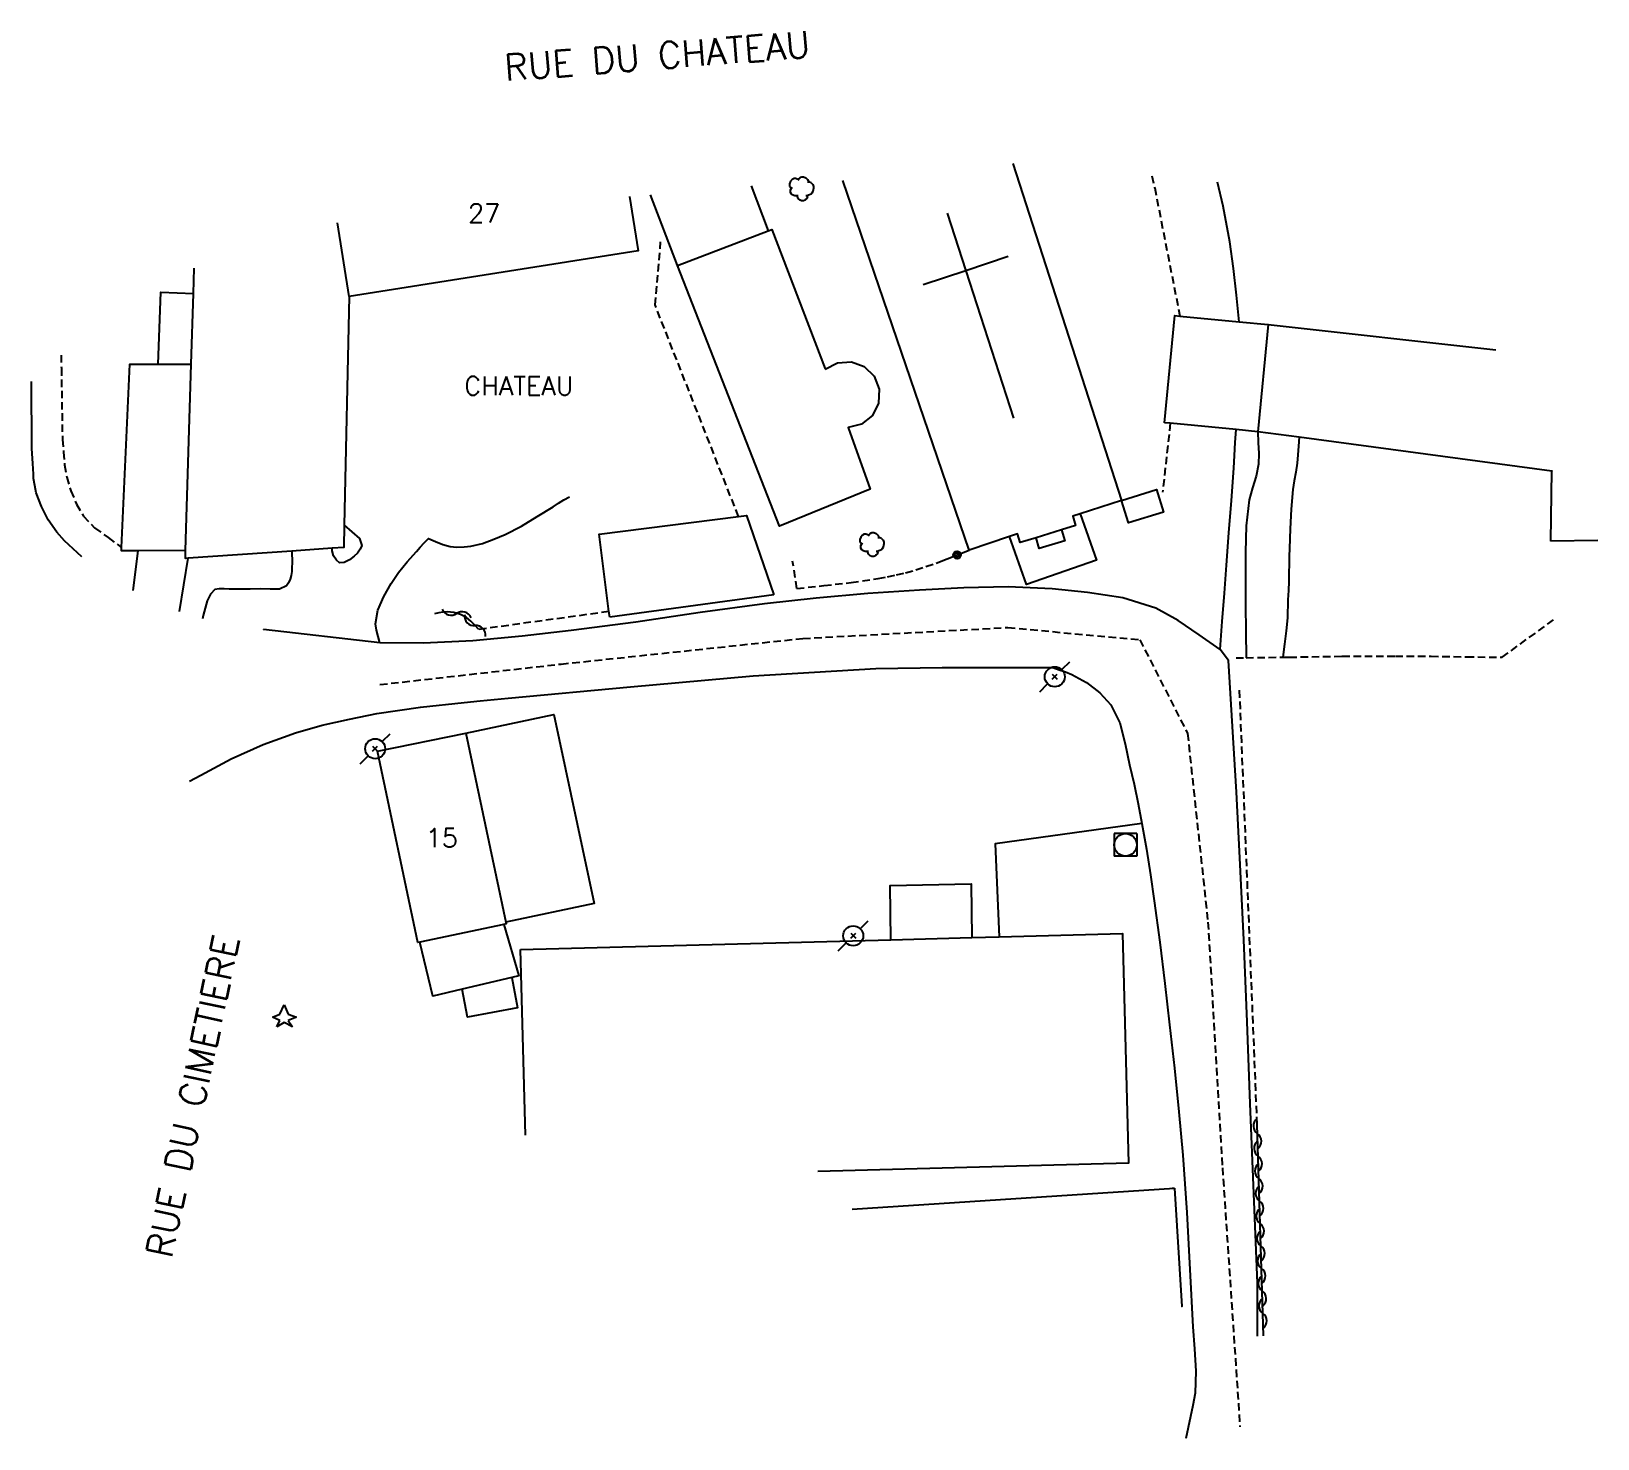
# Model space of a CAD drawing. Header units: millimetres. Extents: x 193000 to 194000, y 105000 to 105910.
# Drawn here: x 193688.6 to 193793.1, y 105579.8 to 105673.7 of the extents above; entities that cross this region are included whole.
import ezdxf
from ezdxf.enums import TextEntityAlignment as Align

# ---------------------------------------------------------------- set-up
doc = ezdxf.new("R2010")
doc.units = ezdxf.units.MM
doc.linetypes.add('DASHED', pattern=[0.75, 0.5, -0.25])
doc.layers.get('0').update_dxf_attribs({"linetype": 'CONTINUOUS'})
for name, color, linetype in [('W0001', 6, 'DASHED'), ('W0008', 7, 'CONTINUOUS'), ('W0014', 7, 'CONTINUOUS'), ('W0017', 7, 'CONTINUOUS'), ('W0101', 7, 'CONTINUOUS'), ('W0104', 1, 'CONTINUOUS'), ('W0105', 7, 'CONTINUOUS'), ('W0112', 1, 'DASHED'), ('W0211', 2, 'CONTINUOUS'), ('W0214', 2, 'CONTINUOUS'), ('W0300', 7, 'CONTINUOUS'), ('W0303', 7, 'CONTINUOUS'), ('W0310', 3, 'CONTINUOUS'), ('W0323', 7, 'CONTINUOUS'), ('W0333', 7, 'CONTINUOUS'), ('W0420', 7, 'CONTINUOUS'), ('W0473', 7, 'CONTINUOUS'), ('W0984', 7, 'CONTINUOUS'), ('W0989', 7, 'CONTINUOUS'), ('W0991', 7, 'CONTINUOUS')]:
    doc.layers.add(name, color=color, linetype=linetype)
doc.styles.get("Standard").update_dxf_attribs({"font": 'romans.shx', "width": 0.85})

msp = doc.modelspace()

# ---------------------------------------------------------------- texts
at = {"layer": 'W0984'}
msp.add_text('CHATEAU', height=1.25, dxfattribs=at).set_placement((193721.14, 105650.04), align=Align.MIDDLE_CENTER)
at = {"layer": 'W0989'}
for s, rotation, p in [('RUE DU CHATEAU', 4.4361, (193720.23, 105670.4)), ('RUE DU CIMETIERE', 78.0003, (193697.96, 105591.74))]:
    msp.add_text(s, height=1.75, rotation=rotation, dxfattribs=at).set_placement(p)
at = {"layer": 'W0991'}
for s, p in [('27', (193718.82, 105661.56)), ('15', (193716, 105619.87))]:
    msp.add_text(s, height=1.25, dxfattribs=at).set_placement(p, align=Align.MIDDLE_CENTER)

# ---------------------------------------------------------------- blocks, each defined once
blk = doc.blocks.new('T473')
for p, q in [((-0.166667, 0.166667), (0.166667, -0.166667)), ((-0.166667, -0.166667), (0.166667, 0.166667)), ((0.500001, 0.500001), (1.000002, 1.000002)), ((-1.000002, -1.000002), (-0.500001, -0.500001))]:
    blk.add_line(p, q)
blk.add_ellipse((0, 0), major_axis=(0.471405, 0.471405), ratio=1, start_param=5.4977871438, end_param=11.780972451)
blk = doc.blocks.new('T303')
for p, q in [((-0.77, 0), (-0.28, 0.21)), ((-0.28, -0.21), (-0.77, 0)), ((-0.28, 0.21), (0, 0.83)), ((0, 0.83), (0.28, 0.21)), ((0.28, 0.21), (0.83, 0)), ((0.83, 0), (0.28, -0.21)), ((-0.49, -0.63), (-0.28, -0.21)), ((0, -0.35), (-0.49, -0.63)), ((0.56, -0.63), (0, -0.35)), ((0.28, -0.21), (0.56, -0.63))]:
    blk.add_line(p, q)
blk = doc.blocks.new('T420')
for p, q in [((0.75, 0.75), (-0.75, 0.75)), ((-0.75, 0.75), (-0.75, -0.75)), ((0.75, 0.75), (0.75, -0.75)), ((0.75, -0.75), (-0.75, -0.75))]:
    blk.add_line(p, q)
blk.add_ellipse((0, 0), major_axis=(-0.53, 0.53), ratio=1, start_param=3.926991, end_param=10.210176)
blk = doc.blocks.new('T300')
for p, q in [((-0.8, 0.51), (-0.86, 0.34)), ((-0.86, 0.34), (-0.86, 0.17)), ((-0.86, 0.17), (-0.74, 0.06)), ((-0.69, 0.63), (-0.8, 0.51)), ((-0.8, -0.06), (-0.74, 0.06)), ((-0.74, 0.06), (-0.69, 0.11)), ((-0.57, 0.69), (-0.69, 0.63)), ((-0.46, 0.69), (-0.57, 0.69)), ((-0.29, 0.63), (-0.46, 0.69)), ((-0.29, 0.63), (-0.17, 0.74)), ((-0.23, 0.57), (-0.29, 0.63)), ((-0.17, 0.74), (-0.06, 0.8)), ((-0.06, 0.8), (0.06, 0.8)), ((0.06, 0.8), (0.23, 0.74)), ((0.23, 0.74), (0.34, 0.63)), ((0.34, 0.63), (0.4, 0.51)), ((0.46, 0.46), (0.34, 0.46)), ((0.4, 0.51), (0.4, 0.46)), ((0.57, 0.4), (0.46, 0.46)), ((0.57, 0.4), (0.69, 0.29)), ((0.69, 0.29), (0.74, 0.17)), ((0.74, 0.06), (0.69, -0.17)), ((0.74, 0.17), (0.74, 0.06)), ((-0.8, -0.17), (-0.8, -0.06)), ((-0.8, -0.23), (-0.8, -0.17)), ((-0.74, -0.34), (-0.8, -0.23)), ((-0.69, -0.4), (-0.74, -0.34)), ((-0.51, -0.46), (-0.69, -0.4)), ((-0.4, -0.46), (-0.51, -0.46)), ((-0.4, -0.46), (-0.34, -0.46)), ((-0.34, -0.46), (-0.34, -0.4)), ((-0.34, -0.51), (-0.34, -0.46)), ((-0.29, -0.63), (-0.34, -0.51)), ((-0.17, -0.74), (-0.29, -0.63)), ((-0.06, -0.8), (-0.17, -0.74)), ((0.06, -0.8), (-0.06, -0.8)), ((0.17, -0.74), (0.06, -0.8)), ((0.23, -0.69), (0.17, -0.74)), ((0.29, -0.46), (0.23, -0.46)), ((0.29, -0.63), (0.23, -0.69)), ((0.46, -0.4), (0.29, -0.46)), ((0.34, -0.51), (0.29, -0.63)), ((0.34, -0.51), (0.34, -0.46)), ((0.57, -0.34), (0.46, -0.4)), ((0.63, -0.29), (0.57, -0.34)), ((0.69, -0.17), (0.63, -0.29))]:
    blk.add_line(p, q)
blk = doc.blocks.new('t323o')
at = {"color": 0, "linetype": 'Continuous'}
for radius in [0.25, 0.15]:
    blk.add_circle((0, 0), radius, dxfattribs=at)
blk = doc.blocks.new('t310o')
at = {"color": 0, "linetype": 'Continuous'}
for centre, start, end in [((-0.5, 0.38), 216.8699, 323.1304), ((0.5, -0.37), 36.8699, 143.1303)]:
    blk.add_arc(centre, 0.625, start, end, dxfattribs=at)

# ---------------------------------------------------------------- linework, layer by layer
at = {"layer": 'W0001'}
msp.add_lwpolyline([(193711.87, 105630.1), (193723.96, 105631.47), (193740.1, 105633.18), (193753.77, 105633.91), (193762.58, 105633.09), (193765.76, 105626.84), (193767.12, 105614.25), (193768.09, 105597.85), (193769.26, 105580.55)], dxfattribs=at)
at = {"layer": 'W0008'}
for points in [[(193688.64, 105645.86), (193688.61, 105650.32)], [(193691.97, 105638.62), (193691.39, 105639.16), (193690.82, 105639.7), (193690.3, 105640.28), (193689.74, 105641.1), (193689.28, 105641.98), (193688.93, 105642.9), (193688.84, 105643.38), (193688.76, 105643.86), (193688.74, 105644.14), (193688.7, 105644.86), (193688.64, 105645.86)], [(193767.94, 105632.43), (193766.53, 105633.41), (193765.13, 105634.38), (193763.65, 105635.19), (193761.44, 105635.88), (193759.09, 105636.25), (193756.73, 105636.48), (193753.79, 105636.62), (193750.83, 105636.55), (193747.88, 105636.41), (193744.42, 105636.19), (193740.98, 105635.86), (193737.54, 105635.48), (193733.23, 105634.91), (193728.94, 105634.26), (193724.63, 105633.7), (193721.35, 105633.34), (193718.07, 105633.03), (193714.78, 105632.87), (193711.87, 105632.88), (193704.09, 105633.78), (193704.09, 105633.78)], [(193770.44, 105586.6), (193770.44, 105586.6), (193770.44, 105586.6), (193770.42, 105590.14), (193770.19, 105596.14), (193769.95, 105602.14), (193769.73, 105607.6), (193769.52, 105613.07), (193769.26, 105618.53), (193769.02, 105622.92), (193768.76, 105627.31), (193768.49, 105631.7), (193767.94, 105632.43)], [(193718.56, 105629.01), (193720.43, 105629.2), (193728.6, 105629.95), (193736.77, 105630.69), (193744.96, 105631.17), (193749.38, 105631.24), (193753.81, 105631.24), (193756.77, 105631.23), (193757.2, 105631.09), (193757.62, 105630.94), (193758.03, 105630.77), (193759.01, 105630.23), (193759.91, 105629.54), (193760.65, 105628.75), (193761.25, 105627.54), (193761.6, 105626.15), (193761.89, 105624.74), (193762.2, 105623.45), (193762.47, 105622.14), (193762.72, 105620.83), (193763.02, 105619.11), (193763.28, 105617.39), (193763.53, 105615.66), (193763.91, 105612.91), (193764.24, 105610.15), (193764.56, 105607.38), (193764.88, 105604.49), (193765.18, 105601.59), (193765.45, 105598.68), (193765.72, 105594.87), (193765.92, 105591.05), (193766.12, 105587.24), (193766.22, 105585.76), (193766.32, 105584.28), (193766.26, 105582.81), (193766.11, 105581.99), (193765.65, 105579.77)]]:
    msp.add_lwpolyline(points, dxfattribs=at)
at = {"layer": 'W0014'}
msp.add_lwpolyline([(193699.16, 105623.65), (193699.91, 105624.06), (193701.95, 105625.14), (193704.07, 105626.09), (193706.24, 105626.88), (193708.02, 105627.39), (193709.84, 105627.8), (193711.67, 105628.16), (193714.57, 105628.6), (193717.5, 105628.9), (193718.56, 105629.01)], dxfattribs=at)
at = {"layer": 'W0017'}
for points in [[(193769.2, 105654.32), (193769.02, 105656.1), (193768.83, 105657.88), (193768.59, 105659.65), (193768.13, 105662.03), (193767.75, 105663.63)], [(193767.94, 105632.43), (193768.08, 105634.32), (193768.22, 105636.2), (193768.36, 105638.08), (193768.52, 105640.23), (193768.69, 105642.39), (193768.84, 105644.54), (193768.89, 105645.4), (193768.94, 105646.26), (193769, 105647.12)], [(193711.87, 105632.88), (193711.75, 105633.31), (193711.64, 105633.73), (193711.58, 105634.15), (193711.72, 105635.07), (193712.12, 105635.98), (193712.61, 105636.84), (193713.11, 105637.59), (193713.69, 105638.3), (193714.3, 105638.98), (193714.56, 105639.27), (193714.83, 105639.55), (193715.1, 105639.84), (193715.58, 105639.64), (193716.07, 105639.45), (193716.56, 105639.32), (193717.01, 105639.28), (193717.48, 105639.29), (193717.93, 105639.34), (193718.72, 105639.52), (193719.48, 105639.8), (193720.23, 105640.12), (193721.32, 105640.68), (193722.37, 105641.32), (193723.42, 105641.97), (193723.79, 105642.2), (193724.15, 105642.42), (193724.52, 105642.64)], [(193709.49, 105640.74), (193710, 105640.29), (193710.5, 105639.85), (193710.67, 105639.38), (193710.56, 105639.13), (193710.37, 105638.88), (193710.15, 105638.66), (193709.84, 105638.43), (193709.49, 105638.25), (193709.18, 105638.23), (193708.96, 105638.41), (193708.78, 105638.7), (193708.69, 105639.03), (193708.68, 105639.09), (193708.68, 105639.14), (193708.69, 105639.2)], [(193695.72, 105639.03), (193695.39, 105636.38)], [(193705.99, 105639.01), (193706, 105638.75), (193706.01, 105638.48), (193706.01, 105638.21), (193706, 105637.93), (193705.99, 105637.65), (193705.95, 105637.37), (193705.87, 105637.13), (193705.77, 105636.89), (193705.64, 105636.69), (193705.17, 105636.47), (193704.55, 105636.46), (193703.93, 105636.48), (193703.22, 105636.46), (193702.51, 105636.47), (193701.8, 105636.47), (193701.47, 105636.49), (193701.14, 105636.5), (193700.86, 105636.45), (193700.56, 105636.14), (193700.35, 105635.68), (193700.2, 105635.2), (193700.13, 105634.96), (193700.08, 105634.72), (193700.03, 105634.48)], [(193698.49, 105634.98), (193699.07, 105638.53)]]:
    msp.add_lwpolyline(points, dxfattribs=at)
at = {"layer": 'W0101'}
for points in [[(193754.1, 105664.87), (193761.36, 105642.39), (193758.6, 105641.5), (193758.1, 105641.34), (193758.29, 105640.72), (193757.36, 105640.43), (193755.65, 105639.9), (193754.6, 105639.58), (193754.42, 105640.17), (193753.88, 105639.99), (193751.19, 105639.07), (193742.76, 105663.74)], [(193728.53, 105662.67), (193729.11, 105659.04), (193709.81, 105656), (193709.03, 105660.92)], [(193717.61, 105626.85), (193720.27, 105614.24), (193720.29, 105614.12), (193720.13, 105614.08), (193714.54, 105612.91), (193714.39, 105612.88), (193711.71, 105625.65)], [(193711.71, 105625.65), (193717.61, 105626.85)], [(193743.38, 105595.08), (193764.88, 105596.49)], [(193764.88, 105596.49), (193765.39, 105588.58), (193765.39, 105588.58)]]:
    msp.add_lwpolyline(points, dxfattribs=at)
at = {"layer": 'W0104'}
for points in [[(193736.64, 105663.39), (193737.78, 105660.39)], [(193731.72, 105658.07), (193729.93, 105662.79)], [(193749.72, 105661.56), (193750.97, 105657.71)], [(193731.72, 105658.07), (193737.78, 105660.39), (193738.01, 105660.48), (193741.58, 105651.17), (193741.59, 105651.15)], [(193753.79, 105658.67), (193750.97, 105657.71)], [(193709.81, 105656), (193709.49, 105640.74), (193709.46, 105639.26), (193708.69, 105639.2), (193705.99, 105639.01), (193699.07, 105638.53), (193698.89, 105638.52), (193698.9, 105639.04), (193699.27, 105651.49), (193699.42, 105656.21), (193699.47, 105657.89)], [(193741.59, 105651.15), (193742.4, 105651.58), (193743.33, 105651.64), (193744.19, 105651.32), (193744.85, 105650.68), (193745.19, 105649.82), (193745.14, 105648.89), (193744.73, 105648.07), (193744.01, 105647.49), (193743.12, 105647.25), (193743.11, 105647.26), (193744.59, 105643.15), (193738.54, 105640.67), (193731.72, 105658.07)], [(193750.97, 105657.71), (193748.11, 105656.79)], [(193750.97, 105657.71), (193754.14, 105647.89)], [(193697.06, 105651.48), (193697.24, 105656.29), (193699.42, 105656.21)], [(193771.13, 105654.14), (193786.33, 105652.45)], [(193698.9, 105639.04), (193695.72, 105639.03), (193694.62, 105639.03), (193694.63, 105639.24), (193695.18, 105651.48), (193697.06, 105651.48), (193699.27, 105651.49)], [(193790, 105639.68), (193790.06, 105644.36), (193790.06, 105644.35), (193773.21, 105646.61), (193770.45, 105646.98)], [(193727.2, 105634.59), (193727.15, 105634.97), (193726.49, 105640.13), (193735.8, 105641.31), (193736.33, 105641.38), (193738.15, 105636.09)], [(193793.13, 105639.72), (193790, 105639.68)], [(193738.15, 105636.09), (193727.2, 105634.59)], [(193717.61, 105626.85), (193723.48, 105628.1), (193726.16, 105615.49), (193720.27, 105614.24)], [(193745.97, 105613.07), (193745.92, 105616.7), (193751.32, 105616.79), (193751.37, 105613.21)], [(193720.13, 105614.08), (193721.14, 105610.66), (193720.66, 105610.55), (193717.35, 105609.77), (193715.39, 105609.31), (193714.54, 105612.91)], [(193721.25, 105612.42), (193745.97, 105613.07), (193751.37, 105613.21), (193753.2, 105613.26), (193761.42, 105613.48), (193761.82, 105598.15), (193741.08, 105597.61)], [(193721.58, 105600.03), (193721.25, 105612.42)], [(193720.66, 105610.55), (193721.05, 105608.52), (193717.71, 105607.89), (193717.35, 105609.77)], [(193764.73, 105596.48), (193764.88, 105596.49)]]:
    msp.add_lwpolyline(points, dxfattribs=at)
msp.add_lwpolyline([(193764.23, 105647.57), (193764.91, 105654.73), (193765.25, 105654.7), (193769.2, 105654.32), (193771.13, 105654.14), (193770.45, 105646.98), (193769, 105647.12), (193764.61, 105647.54)], close=True, dxfattribs=at)
at = {"layer": 'W0105'}
msp.add_lwpolyline([(193761.36, 105642.39), (193763.69, 105643.11), (193764.16, 105641.61), (193761.82, 105640.89)], close=True, dxfattribs=at)
for points in [[(193758.6, 105641.5), (193759.68, 105638.41), (193755.01, 105636.77), (193753.88, 105639.99)], [(193757.36, 105640.43), (193757.58, 105639.69), (193755.86, 105639.19), (193755.65, 105639.9)]]:
    msp.add_lwpolyline(points, dxfattribs=at)
at = {"layer": 'W0112'}
for points in [[(193763.37, 105664.06), (193763.57, 105663.24), (193763.57, 105663.25), (193765.25, 105654.7)], [(193735.8, 105641.31), (193730.23, 105655.44), (193730.6, 105659.66)], [(193690.59, 105652.09), (193690.61, 105651.21), (193690.68, 105646.46)], [(193764.61, 105647.54), (193764.1, 105642.95)], [(193690.68, 105646.46), (193690.75, 105645.62), (193690.82, 105644.77), (193690.97, 105643.95), (193691.24, 105643.04), (193691.61, 105642.15), (193692.08, 105641.35), (193692.83, 105640.57), (193693.73, 105639.91), (193694.63, 105639.24)], [(193739.69, 105636.51), (193739.41, 105638.33)], [(193739.69, 105636.51), (193741.5, 105636.71), (193743.32, 105636.91), (193745.12, 105637.18), (193745.73, 105637.3), (193746.34, 105637.42), (193746.94, 105637.56), (193747.63, 105637.76), (193748.3, 105637.98), (193748.98, 105638.2)], [(193727.15, 105634.97), (193718.47, 105633.78)], [(193786.75, 105631.92), (193790.31, 105634.52)], [(193769, 105631.88), (193769.67, 105631.89), (193772.12, 105631.93), (193772.55, 105631.93), (193776.09, 105631.99), (193779.63, 105632), (193782.01, 105631.99), (193784.38, 105631.95), (193786.75, 105631.92)], [(193770.41, 105600.74), (193769.23, 105629.83)]]:
    msp.add_lwpolyline(points, dxfattribs=at)
at = {"layer": 'W0211'}
msp.add_lwpolyline([(193770.45, 105646.98), (193770.48, 105646.25), (193770.52, 105645.53), (193770.49, 105644.81), (193770.33, 105644.02), (193770.09, 105643.23), (193769.88, 105642.44), (193769.68, 105640.7), (193769.63, 105638.94), (193769.62, 105637.18), (193769.62, 105635.42), (193769.65, 105633.65), (193769.67, 105631.89)], dxfattribs=at)
at = {"layer": 'W0214'}
msp.add_lwpolyline([(193773.21, 105646.61), (193773.17, 105646.02), (193773.12, 105645.44), (193773.07, 105644.87), (193772.98, 105644.28), (193772.88, 105643.69), (193772.79, 105643.11), (193772.67, 105641.81), (193772.61, 105640.5), (193772.57, 105639.19), (193772.55, 105638.66), (193772.54, 105638.12), (193772.53, 105637.58), (193772.51, 105636.97), (193772.49, 105636.37), (193772.46, 105635.76), (193772.45, 105635.36), (193772.44, 105634.96), (193772.42, 105634.55), (193772.35, 105633.68), (193772.23, 105632.8), (193772.12, 105631.93)], dxfattribs=at)
at = {"layer": 'W0310'}
for points in [[(193718.47, 105633.78), (193718.2, 105634.06), (193717.93, 105634.34), (193717.64, 105634.58), (193717.24, 105634.77), (193716.8, 105634.91), (193716.36, 105634.96), (193716.08, 105634.94), (193715.79, 105634.89), (193715.51, 105634.83)], [(193770.84, 105586.63), (193770.41, 105600.74)]]:
    msp.add_lwpolyline(points, dxfattribs=at)
at = {"layer": 'W0323'}
msp.add_lwpolyline([(193748.98, 105638.2), (193751.19, 105639.07)], dxfattribs=at)
at = {"layer": 'W0333'}
msp.add_lwpolyline([(193762.72, 105620.83), (193752.93, 105619.48), (193753.2, 105613.26)], dxfattribs=at)

# ---------------------------------------------------------------- block references
at = {"layer": 'W0300', "rotation": 359.9999899820874}
for p in [(193740.07, 105663.18), (193744.76, 105639.44)]:
    msp.add_blockref('T300', p, dxfattribs=at)
at = {"layer": 'W0303', "rotation": 359.9999899820874}
msp.add_blockref('T303', (193705.47, 105607.89), dxfattribs=at)
at = {"layer": 'W0310'}
for p, rotation in [((193716.99, 105634.85), 163.1089313165761), ((193718.22, 105634.04), 133.5365575356744), ((193770.43, 105600.12), 91.72525487554341), ((193770.47, 105598.62), 91.72525487554341), ((193770.52, 105597.13), 91.72525487554341), ((193770.57, 105595.63), 91.72525487554341), ((193770.61, 105594.13), 91.72525487554341), ((193770.66, 105592.63), 91.72525487554341), ((193770.7, 105591.13), 91.72525487554341), ((193770.75, 105589.63), 91.72525487554341), ((193770.79, 105588.13), 91.72525487554341)]:
    msp.add_blockref('t310o', p, dxfattribs=dict(at, rotation=rotation))
at = {"layer": 'W0323', "rotation": 21.41473741317098}
msp.add_blockref('t323o', (193750.38, 105638.75), dxfattribs=at)
at = {"layer": 'W0420', "rotation": 359.9999899820874}
msp.add_blockref('T420', (193761.62, 105619.4), dxfattribs=at)
at = {"layer": 'W0473', "rotation": 359.9999899820874}
for p in [(193756.9, 105630.62), (193711.55, 105625.82), (193743.45, 105613.33)]:
    msp.add_blockref('T473', p, dxfattribs=at)

msp.set_redraw_order([(e.dxf.handle, doc.entitydb.next_handle()) for e in msp.query("TEXT MTEXT ATTDEF DIMENSION ARC_DIMENSION")])  # texts and dimensions are drawn at this point

doc.saveas('drawing.dxf')
